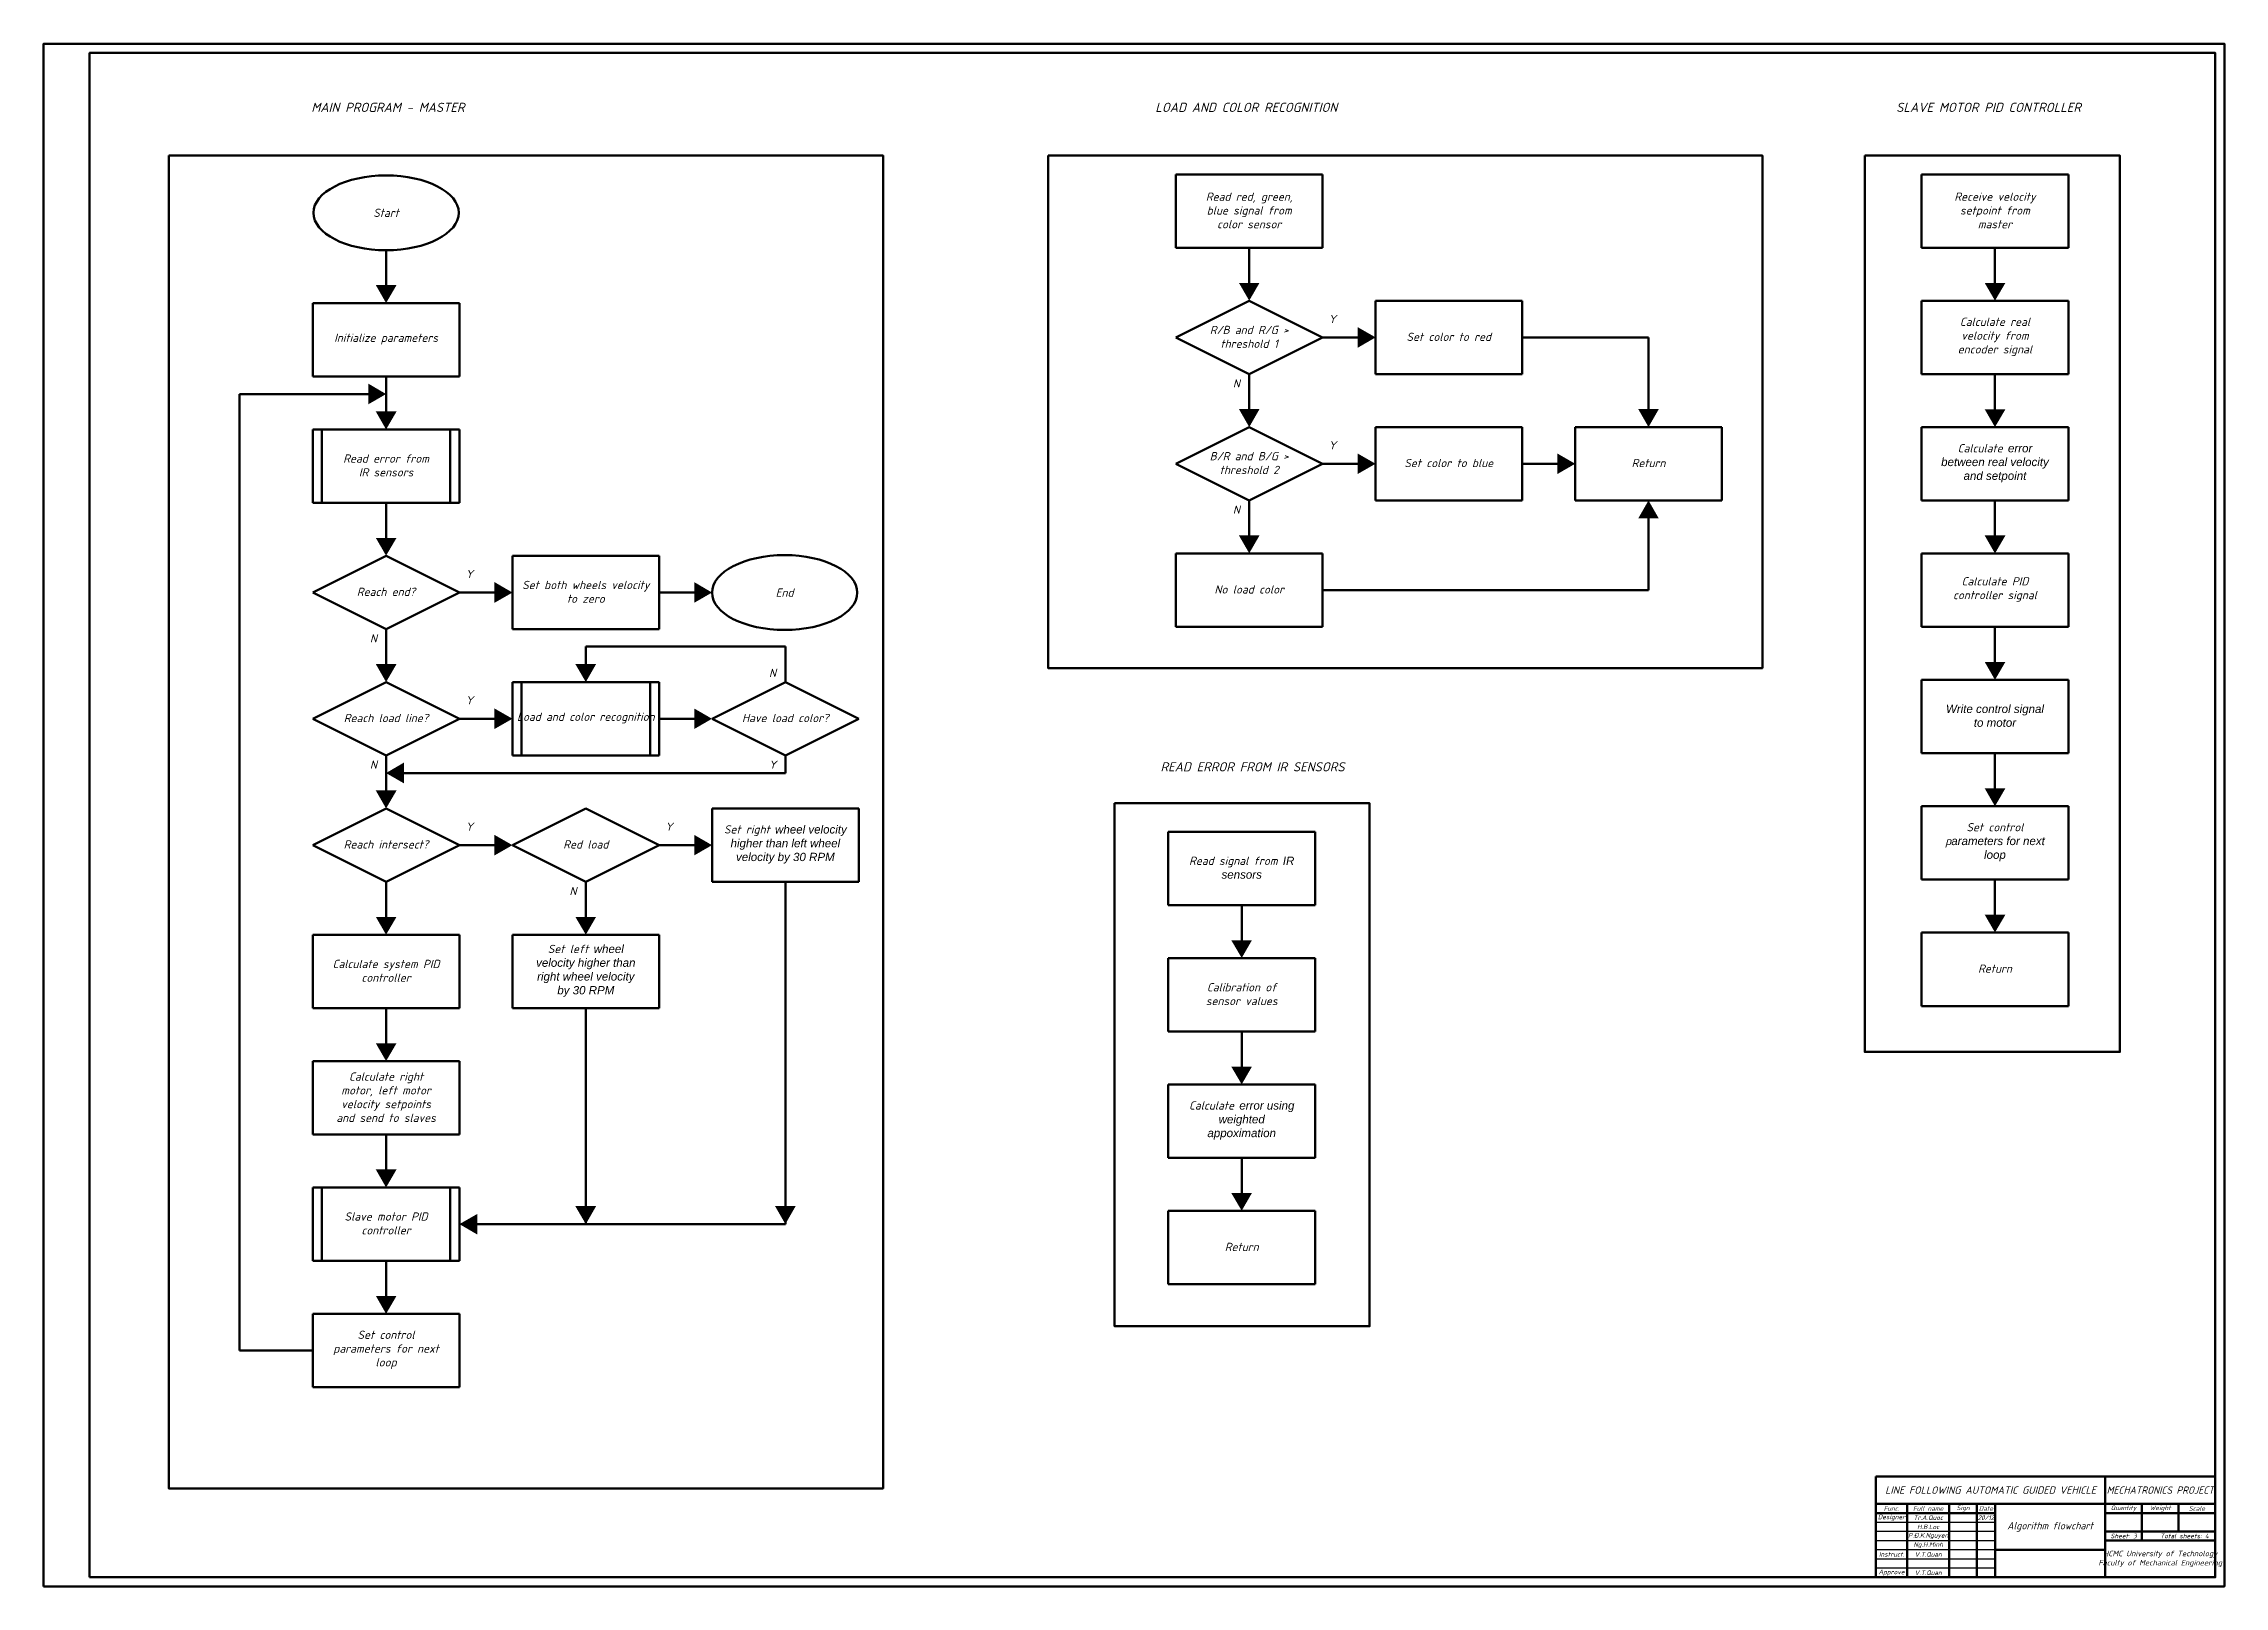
# Model space of a CAD drawing. Header units: millimetres. Extents: x -455 to 3881, y -6720 to -2691.
# Drawn here: x 1608 to 2797, y -3552 to -2711 of the extents above; entities that cross this region are included whole.
import ezdxf

# ---------------------------------------------------------------- set-up
doc = ezdxf.new("R2010")
doc.units = ezdxf.units.MM
doc.header["$LTSCALE"] = 3
for name, color, linetype, lineweight in [('AM_0', 7, 'Continuous', 50), ('Basic', 7, 'Continuous', 50), ('Thin', 3, 'Continuous', 25)]:
    doc.layers.add(name, color=color, linetype=linetype, lineweight=lineweight)
doc.styles.get("Standard").update_dxf_attribs({"font": 'isocpeui.ttf'})

msp = doc.modelspace()

# ---------------------------------------------------------------- texts
at = {"layer": 'AM_0', "char_height": 5, "attachment_point": 1}
for s, insert in [('\\pxqc;MAIN PROGRAM - MASTER', (1744.6, -2743.3)), ('\\pxqc;LOAD AND COLOR RECOGNITION', (2212.6, -2743.3)), ('\\pxqc;SLAVE MOTOR PID CONTROLLER', (2617.3, -2743.3)), ('\\pxqc;READ ERROR FROM IR SENSORS', (2216, -3102.8))]:
    msp.add_mtext_dynamic_manual_height_columns(s, width=103.008, gutter_width=12.5, heights=[0], dxfattribs=dict(at, insert=insert))
at = {"layer": 'AM_0', "char_height": 4.5, "attachment_point": 5}
for s, insert, width in [('Read red, green, blue signal from color sensor', (2265.7, -2802), 59.106), ('Receive velocity setpoint from master', (2672.3, -2802), 59.106), ('R/B and R/G > threshold 1', (2265.7, -2870.9), 50.541), ('Y', (2311, -2861.2), 50.541), ('Calculate real velocity from encoder signal', (2672.3, -2870.9), 59.106), ('Set color to red', (2374.5, -2870.9), 71.865), ('N', (2258.7, -2896.3), 50.541), ('{\\fISOCPEUR|b0|i1|c238|p34;Read \\fISOCPEUR|b0|i1|c0|p34;error from IR sensors}', (1795.1, -2941), 50.541), ('B/R and B/G > threshold 2', (2265.7, -2939.7), 50.541), ('Y', (2311, -2930), 50.541), ('{\\fISOCPEUR|b0|i1|c238|p34;Calculate \\fArial|b0|i1|c0|p34;error between real velocity and setpoint}', (2672.3, -2939.8), 59.106), ('Set color to blue', (2374.5, -2939.7), 71.865), ('Return', (2483.4, -2939.7), 71.865), ('N', (2258.7, -2965.1), 50.541), ('{\\fISOCPEUR|b0|i1|c238|p34;Reach end?}', (1795.1, -3009.9), 50.541), ('Y', (1840.5, -3000.2), 50.541), ('{\\fISOCPEUR|b0|i1|c238|p34;Set both \\fISOCPEUR|b0|i1|c0|p34;wheels velocity to zero}', (1904, -3009.9), 71.865), ('No load color', (2265.7, -3008.6), 59.106), ('{\\fISOCPEUR|b0|i1|c238|p34;Calculate }PID controller signal', (2672.3, -3008.6), 59.106), ('N', (1788.2, -3035.3), 50.541), ('N', (2005.8, -3054.1), 50.541), ('Y', (1840.5, -3069), 50.541), ('{\\fISOCPEUR|b0|i1|c238|p34;Reach load line?}', (1795.1, -3078.7), 50.541), ('Load and color recognition', (1904, -3078.7), 71.865), ('Have load color? ', (2012.8, -3078.7), 50.541), ('{\\fArial|b0|i1|c0|p34;Write control signal to motor}', (2672.3, -3077.5), 59.106), ('N', (1788.2, -3104.1), 50.541), ('Y', (2005.8, -3104.1), 50.541), ('Y', (1840.5, -3137.9), 50.541), ('Y', (1949.3, -3137.9), 50.541), ('Set right {\\fArial|b0|i1|c0|p34;wheel velocity higher than left wheel velocity by 30 RPM}', (2012.8, -3147.6), 71.865), ('Set control p{\\fArial|b0|i1|c0|p34;arameters for next loop}', (2672.3, -3146.4), 59.106), ('Reach intersect?', (1795.1, -3147.6), 50.541), ('Red load', (1904, -3147.6), 50.541), ('Read signal from {\\fArial|b0|i1|c0|p34;IR sensors}', (2261.6, -3160.3), 59.106), ('N', (1897, -3173), 50.541), ('Set left {\\fArial|b0|i1|c0|p34;wheel velocity higher than right wheel velocity by 30 RPM}', (1904, -3216.5), 59.106), ('Calculate system PID controller ', (1795.1, -3216.5), 59.106), ('Return', (2672.3, -3215.3), 59.106), ('Calibration of sensor values', (2261.6, -3229.2), 59.106), ('{\\fISOCPEUR|b0|i1|c238|p34;Calculate right motor, left m\\fISOCPEUR|b0|i1|c0|p34;otor velocity setpoints and send to slaves}', (1795.1, -3285.4), 59.106), ('Calculate {\\fArial|b0|i1|c0|p34;error using weighted appoximation}', (2261.6, -3298.1), 59.106), ('{\\fISOCPEUR|b0|i1|c238|p34;Slave motor PID controller}', (1795.1, -3354.2), 70.01), ('Return', (2261.6, -3367), 59.106), ('{\\fISOCPEUR|b0|i1|c238|p34;Set control p\\fISOCPEUR|b0|i1|c0|p34;arameters for next loop}', (1795.1, -3423.1), 59.106)]:
    msp.add_mtext(s, dxfattribs=dict(at, insert=insert, width=width))
for s, insert in [('Start', (1795.1, -2803.3)), ('{\\fISOCPEUR|b0|i1|c238|p34;Initialize p\\fISOCPEUR|b0|i1|c0|p34;arameters}', (1795.1, -2872.1)), ('{\\fISOCPEUR|b0|i1|c238|p34;End}', (2012.4, -3010.3))]:
    msp.add_mtext(s, dxfattribs=dict(at, insert=insert))
at = {"layer": 'Basic', "attachment_point": 4}
for s, insert, char_height, width in [('\\pxqc;LINE FOLLOWING AUTOMATIC GUIDED VEHICLE', (2607.4, -3499.6), 4, 125), ('\\pxqc;{\\fTCVN 7284|b0|i1|c0|p34;MECHATRONICS PROJECT}', (2732.4, -3499.6), 4, 60), ('\\pxqc;{\\fTCVN 7284|b0|i1|c0|p34;Designer}', (2607.4, -3514.6), 2.5, 17), ('\\pxqc;{\\fTCVN 7284|b0|i1|c0|p34;Func.}', (2607.4, -3509.6), 2.5, 17), ('\\pxqc;{\\fTCVN 7284|b0|i1|c0|p34;Full name}', (2624.4, -3509.6), 2.5, 23), ('\\pxqc;Tr.A.Quoc', (2624.4, -3514.6), 2.5, 23), ('\\pxqc;{\\fTCVN 7284|b0|i1|c0|p34;H.B.Loc}', (2624.4, -3519.6), 2.5, 23), ('\\pxqc;{\\fTCVN 7284|b0|i1|c0|p34;Sign}', (2647.4, -3509.6), 2.5, 15), ('\\A1;\\pxqc;20/12', (2662.4, -3514.6), 2.5, 10), ('\\pxqc;{\\fTCVN 7284|b0|i1|c0|p34;Date}', (2662.4, -3509.6), 2.5, 10), ('\\pxqc;{\\fTCVN 7284|b0|i1|c0|p34;Algorithm flowchart}', (2672.4, -3519.6), 4, 60), ('\\pxqc;{\\fTCVN 7284|b0|i1|c0|p34;Quantity}', (2732.4, -3509.6), 2.5, 20), ('\\pxqc;{\\fTCVN 7284|b0|i1|c0|p34;Weight}', (2752.4, -3509.6), 2.5, 20), ('\\pxqc;{\\fTCVN 7284|b0|i1|c0|p34;Scale}', (2772.4, -3509.6), 2.5, 20), ('\\pxqc;P.Đ.K.Nguyen', (2624.4, -3524.6), 2.5, 23), ('\\pxqc;{\\fTCVN 7284|b0|i1|c0|p34;Ng.H.Minh}', (2624.4, -3529.6), 2.5, 23), ('\\pxqc;{\\fTCVN 7284|b0|i1|c0|p34;Sheet: 3}', (2732.4, -3524.6), 2.5, 20), ('\\pxql;{\\fTCVN 7284|b0|i1|c0|p34;^ITotal sheets: 4}', (2752.4, -3524.6), 2.5, 40), ('\\pxqc;Instruct.', (2607.4, -3534.6), 2.5, 17), ('\\pxqc;{\\fTCVN 7284|b0|i1|c0|p34;Approve}', (2607.4, -3544.6), 2.5, 17), ('\\pxqc;{\\fTCVN 7284|b0|i1|c0|p34;V.T.Quan}', (2624.4, -3534.6), 2.5, 23), ('\\pxqc;{\\fTCVN 7284|b0|i1|c0|p34;HCMC University of Technology^JFaculty of Mechanical Engineering}', (2732.4, -3537.1), 3, 60), ('\\pxqc;{\\fTCVN 7284|b0|i1|c0|p34;V.T.Quan}', (2624.4, -3544.6), 2.5, 23)]:
    msp.add_mtext(s, dxfattribs=dict(at, insert=insert, char_height=char_height, width=width))

# ---------------------------------------------------------------- hatches: boundary and pattern name
at = {"layer": 'AM_0'}
h = msp.add_hatch(color=256, dxfattribs=at)
h.dxf.hatch_style = 1
h.paths.add_polyline_path([(2265.7, -2841.5), (2260.1, -2841.5), (2265.7, -2851.2)])
h.paths.add_polyline_path([(2271.3, -2841.5), (2265.7, -2841.5), (2265.7, -2851.2)])
h = msp.add_hatch(color=256, dxfattribs=at)
h.dxf.hatch_style = 1
h.paths.add_polyline_path([(2672.3, -2841.5), (2666.7, -2841.5), (2672.3, -2851.2)])
h.paths.add_polyline_path([(2678, -2841.5), (2672.3, -2841.5), (2672.3, -2851.2)])
h = msp.add_hatch(color=256, dxfattribs=at)
h.dxf.hatch_style = 1
h.paths.add_polyline_path([(1795.1, -2842.7), (1789.5, -2842.7), (1795.1, -2852.5)])
h.paths.add_polyline_path([(1800.8, -2842.7), (1795.1, -2842.7), (1795.1, -2852.5)])
h = msp.add_hatch(color=256, dxfattribs=at)
h.dxf.hatch_style = 1
h.paths.add_polyline_path([(2324.8, -2871.2), (2324.8, -2876.9), (2334.6, -2871.2)])
h.paths.add_polyline_path([(2324.8, -2865.6), (2324.8, -2871.2), (2334.6, -2871.2)])
h = msp.add_hatch(color=256, dxfattribs=at)
h.dxf.hatch_style = 1
h.paths.add_polyline_path([(1785.4, -2902.1), (1785.4, -2907.7), (1795.1, -2902.1)])
h.paths.add_polyline_path([(1785.4, -2896.4), (1785.4, -2902.1), (1795.1, -2902.1)])
h = msp.add_hatch(color=256, dxfattribs=at)
h.dxf.hatch_style = 1
h.paths.add_polyline_path([(1795.1, -2911.6), (1789.5, -2911.6), (1795.1, -2921.4)])
h.paths.add_polyline_path([(1800.8, -2911.6), (1795.1, -2911.6), (1795.1, -2921.4)])
h = msp.add_hatch(color=256, dxfattribs=at)
h.dxf.hatch_style = 1
h.paths.add_polyline_path([(2265.7, -2910.3), (2260.1, -2910.3), (2265.7, -2920.1)])
h.paths.add_polyline_path([(2271.3, -2910.3), (2265.7, -2910.3), (2265.7, -2920.1)])
h = msp.add_hatch(color=256, dxfattribs=at)
h.dxf.hatch_style = 1
h.paths.add_polyline_path([(2483.4, -2910.3), (2477.8, -2910.3), (2483.4, -2920.1)])
h.paths.add_polyline_path([(2489, -2910.3), (2483.4, -2910.3), (2483.4, -2920.1)])
h = msp.add_hatch(color=256, dxfattribs=at)
h.dxf.hatch_style = 1
h.paths.add_polyline_path([(2672.3, -2910.4), (2666.7, -2910.4), (2672.3, -2920.1)])
h.paths.add_polyline_path([(2678, -2910.4), (2672.3, -2910.4), (2672.3, -2920.1)])
h = msp.add_hatch(color=256, dxfattribs=at)
h.dxf.hatch_style = 1
h.paths.add_polyline_path([(2324.8, -2940.1), (2324.8, -2945.7), (2334.6, -2940.1)])
h.paths.add_polyline_path([(2324.8, -2934.5), (2324.8, -2940.1), (2334.6, -2940.1)])
h = msp.add_hatch(color=256, dxfattribs=at)
h.dxf.hatch_style = 1
h.paths.add_polyline_path([(2433.7, -2940.1), (2433.7, -2945.7), (2443.4, -2940.1)])
h.paths.add_polyline_path([(2433.7, -2934.5), (2433.7, -2940.1), (2443.4, -2940.1)])
h = msp.add_hatch(color=256, dxfattribs=at)
h.dxf.hatch_style = 1
h.paths.add_polyline_path([(2483.4, -2969.9), (2477.8, -2969.9), (2483.4, -2960.1)])
h.paths.add_polyline_path([(2489, -2969.9), (2483.4, -2969.9), (2483.4, -2960.1)])
h = msp.add_hatch(color=256, dxfattribs=at)
h.dxf.hatch_style = 1
h.paths.add_polyline_path([(1795.1, -2980.5), (1789.5, -2980.5), (1795.1, -2990.2)])
h.paths.add_polyline_path([(1800.8, -2980.5), (1795.1, -2980.5), (1795.1, -2990.2)])
h = msp.add_hatch(color=256, dxfattribs=at)
h.dxf.hatch_style = 1
h.paths.add_polyline_path([(2265.7, -2979.2), (2260.1, -2979.2), (2265.7, -2988.9)])
h.paths.add_polyline_path([(2271.3, -2979.2), (2265.7, -2979.2), (2265.7, -2988.9)])
h = msp.add_hatch(color=256, dxfattribs=at)
h.dxf.hatch_style = 1
h.paths.add_polyline_path([(2672.3, -2979.2), (2666.7, -2979.2), (2672.3, -2989)])
h.paths.add_polyline_path([(2678, -2979.2), (2672.3, -2979.2), (2672.3, -2989)])
h = msp.add_hatch(color=256, dxfattribs=at)
h.dxf.hatch_style = 1
h.paths.add_polyline_path([(1854.2, -3010.3), (1854.2, -3015.9), (1864, -3010.3)])
h.paths.add_polyline_path([(1854.2, -3004.6), (1854.2, -3010.3), (1864, -3010.3)])
h = msp.add_hatch(color=256, dxfattribs=at)
h.dxf.hatch_style = 1
h.paths.add_polyline_path([(1963.1, -3010.3), (1963.1, -3015.9), (1972.8, -3010.3)])
h.paths.add_polyline_path([(1963.1, -3004.6), (1963.1, -3010.3), (1972.8, -3010.3)])
h = msp.add_hatch(color=256, dxfattribs=at)
h.dxf.hatch_style = 1
h.paths.add_polyline_path([(1795.1, -3049.3), (1789.5, -3049.3), (1795.1, -3059.1)])
h.paths.add_polyline_path([(1800.8, -3049.3), (1795.1, -3049.3), (1795.1, -3059.1)])
h = msp.add_hatch(color=256, dxfattribs=at)
h.dxf.hatch_style = 1
h.paths.add_polyline_path([(1904, -3049.3), (1898.3, -3049.3), (1904, -3059.1)])
h.paths.add_polyline_path([(1909.6, -3049.3), (1904, -3049.3), (1904, -3059.1)])
h = msp.add_hatch(color=256, dxfattribs=at)
h.dxf.hatch_style = 1
h.paths.add_polyline_path([(2672.3, -3048.1), (2666.7, -3048.1), (2672.3, -3057.9)])
h.paths.add_polyline_path([(2678, -3048.1), (2672.3, -3048.1), (2672.3, -3057.9)])
h = msp.add_hatch(color=256, dxfattribs=at)
h.dxf.hatch_style = 1
h.paths.add_polyline_path([(1854.2, -3079.1), (1854.2, -3084.7), (1864, -3079.1)])
h.paths.add_polyline_path([(1854.2, -3073.5), (1854.2, -3079.1), (1864, -3079.1)])
h = msp.add_hatch(color=256, dxfattribs=at)
h.dxf.hatch_style = 1
h.paths.add_polyline_path([(1963.1, -3079.1), (1963.1, -3084.7), (1972.8, -3079.1)])
h.paths.add_polyline_path([(1963.1, -3073.5), (1963.1, -3079.1), (1972.8, -3079.1)])
h = msp.add_hatch(color=256, dxfattribs=at)
h.dxf.hatch_style = 1
h.paths.add_polyline_path([(1804.8, -3108.7), (1804.8, -3103), (1795.1, -3108.7)])
h.paths.add_polyline_path([(1804.8, -3114.3), (1804.8, -3108.7), (1795.1, -3108.7)])
h = msp.add_hatch(color=256, dxfattribs=at)
h.dxf.hatch_style = 1
h.paths.add_polyline_path([(1795.1, -3118.2), (1789.5, -3118.2), (1795.1, -3128)])
h.paths.add_polyline_path([(1800.8, -3118.2), (1795.1, -3118.2), (1795.1, -3128)])
h = msp.add_hatch(color=256, dxfattribs=at)
h.dxf.hatch_style = 1
h.paths.add_polyline_path([(2672.3, -3117), (2666.7, -3117), (2672.3, -3126.8)])
h.paths.add_polyline_path([(2678, -3117), (2672.3, -3117), (2672.3, -3126.8)])
h = msp.add_hatch(color=256, dxfattribs=at)
h.dxf.hatch_style = 1
h.paths.add_polyline_path([(1854.2, -3148), (1854.2, -3153.6), (1864, -3148)])
h.paths.add_polyline_path([(1854.2, -3142.4), (1854.2, -3148), (1864, -3148)])
h = msp.add_hatch(color=256, dxfattribs=at)
h.dxf.hatch_style = 1
h.paths.add_polyline_path([(1963.1, -3148), (1963.1, -3153.6), (1972.8, -3148)])
h.paths.add_polyline_path([(1963.1, -3142.4), (1963.1, -3148), (1972.8, -3148)])
h = msp.add_hatch(color=256, dxfattribs=at)
h.dxf.hatch_style = 1
h.paths.add_polyline_path([(2672.3, -3185.9), (2666.7, -3185.9), (2672.3, -3195.6)])
h.paths.add_polyline_path([(2678, -3185.9), (2672.3, -3185.9), (2672.3, -3195.6)])
h = msp.add_hatch(color=256, dxfattribs=at)
h.dxf.hatch_style = 1
h.paths.add_polyline_path([(1795.1, -3187.1), (1789.5, -3187.1), (1795.1, -3196.8)])
h.paths.add_polyline_path([(1800.8, -3187.1), (1795.1, -3187.1), (1795.1, -3196.8)])
h = msp.add_hatch(color=256, dxfattribs=at)
h.dxf.hatch_style = 1
h.paths.add_polyline_path([(1904, -3187.1), (1898.3, -3187.1), (1904, -3196.8)])
h.paths.add_polyline_path([(1909.6, -3187.1), (1904, -3187.1), (1904, -3196.8)])
h = msp.add_hatch(color=256, dxfattribs=at)
h.dxf.hatch_style = 1
h.paths.add_polyline_path([(2261.6, -3199.8), (2255.9, -3199.8), (2261.6, -3209.5)])
h.paths.add_polyline_path([(2267.2, -3199.8), (2261.6, -3199.8), (2261.6, -3209.5)])
h = msp.add_hatch(color=256, dxfattribs=at)
h.dxf.hatch_style = 1
h.paths.add_polyline_path([(1795.1, -3256), (1789.5, -3256), (1795.1, -3265.7)])
h.paths.add_polyline_path([(1800.8, -3256), (1795.1, -3256), (1795.1, -3265.7)])
h = msp.add_hatch(color=256, dxfattribs=at)
h.dxf.hatch_style = 1
h.paths.add_polyline_path([(2261.6, -3268.7), (2255.9, -3268.7), (2261.6, -3278.4)])
h.paths.add_polyline_path([(2267.2, -3268.7), (2261.6, -3268.7), (2261.6, -3278.4)])
h = msp.add_hatch(color=256, dxfattribs=at)
h.dxf.hatch_style = 1
h.paths.add_polyline_path([(1795.1, -3324.8), (1789.5, -3324.8), (1795.1, -3334.6)])
h.paths.add_polyline_path([(1800.8, -3324.8), (1795.1, -3324.8), (1795.1, -3334.6)])
h = msp.add_hatch(color=256, dxfattribs=at)
h.dxf.hatch_style = 1
h.paths.add_polyline_path([(2261.6, -3337.6), (2255.9, -3337.6), (2261.6, -3347.3)])
h.paths.add_polyline_path([(2267.2, -3337.6), (2261.6, -3337.6), (2261.6, -3347.3)])
h = msp.add_hatch(color=256, dxfattribs=at)
h.dxf.hatch_style = 1
h.paths.add_polyline_path([(1844.9, -3354.6), (1844.9, -3349), (1835.1, -3354.6)])
h.paths.add_polyline_path([(1844.9, -3360.3), (1844.9, -3354.6), (1835.1, -3354.6)])
h = msp.add_hatch(color=256, dxfattribs=at)
h.dxf.hatch_style = 1
h.paths.add_polyline_path([(1904, -3344.8), (1898.3, -3344.8), (1904, -3354.6)])
h.paths.add_polyline_path([(1909.6, -3344.8), (1904, -3344.8), (1904, -3354.6)])
h = msp.add_hatch(color=256, dxfattribs=at)
h.dxf.hatch_style = 1
h.paths.add_polyline_path([(2012.8, -3344.8), (2007.2, -3344.8), (2012.8, -3354.6)])
h.paths.add_polyline_path([(2018.4, -3344.8), (2012.8, -3344.8), (2012.8, -3354.6)])
h = msp.add_hatch(color=256, dxfattribs=at)
h.dxf.hatch_style = 1
h.paths.add_polyline_path([(1795.1, -3393.7), (1789.5, -3393.7), (1795.1, -3403.5)])
h.paths.add_polyline_path([(1800.8, -3393.7), (1795.1, -3393.7), (1795.1, -3403.5)])

# ---------------------------------------------------------------- linework, layer by layer
for p, q in [((2225.7, -2782.4), (2305.7, -2782.4)), ((2225.7, -2782.4), (2225.7, -2822.4)), ((2305.7, -2782.4), (2305.7, -2822.4)), ((2632.3, -2782.4), (2712.3, -2782.4)), ((2632.3, -2782.4), (2632.3, -2822.4)), ((2712.3, -2782.4), (2712.3, -2822.4)), ((1795.1, -2842.7), (1795.1, -2823.6)), ((2305.7, -2822.4), (2225.7, -2822.4)), ((2265.7, -2841.5), (2265.7, -2822.4)), ((2712.3, -2822.4), (2632.3, -2822.4)), ((2672.3, -2841.5), (2672.3, -2822.4)), ((1755.1, -2852.5), (1835.1, -2852.5)), ((1755.1, -2852.5), (1755.1, -2892.5)), ((1835.1, -2852.5), (1835.1, -2892.5)), ((2225.7, -2871.2), (2265.7, -2851.2)), ((2265.7, -2851.2), (2305.7, -2871.2)), ((2334.5, -2851.2), (2414.5, -2851.2)), ((2334.5, -2851.2), (2334.5, -2891.2)), ((2414.5, -2851.2), (2414.5, -2891.2)), ((2632.3, -2851.3), (2712.3, -2851.3)), ((2632.3, -2851.3), (2632.3, -2891.3)), ((2712.3, -2851.3), (2712.3, -2891.3)), ((2265.7, -2891.2), (2225.7, -2871.2)), ((2305.7, -2871.2), (2265.7, -2891.2)), ((2324.8, -2871.2), (2305.7, -2871.2)), ((2483.4, -2871.2), (2414.5, -2871.2)), ((2483.4, -2910.3), (2483.4, -2871.2)), ((1835.1, -2892.5), (1755.1, -2892.5)), ((1795.1, -2911.6), (1795.1, -2892.5)), ((2265.7, -2910.3), (2265.7, -2891.2)), ((2414.5, -2891.2), (2334.5, -2891.2)), ((2712.3, -2891.3), (2632.3, -2891.3)), ((2672.3, -2910.4), (2672.3, -2891.3)), ((1715.1, -3423.5), (1715.1, -2902.1)), ((1785.4, -2902.1), (1715.1, -2902.1)), ((1755.1, -2921.4), (1835.1, -2921.4)), ((1755.1, -2921.4), (1755.1, -2961.4)), ((1760.1, -2921.4), (1760.1, -2961.4)), ((1830.1, -2921.4), (1830.1, -2961.4)), ((1835.1, -2921.4), (1835.1, -2961.4)), ((2225.7, -2940.1), (2265.7, -2920.1)), ((2265.7, -2920.1), (2305.7, -2940.1)), ((2334.5, -2920.1), (2414.5, -2920.1)), ((2334.5, -2920.1), (2334.5, -2960.1)), ((2414.5, -2920.1), (2414.5, -2960.1)), ((2443.4, -2920.1), (2523.4, -2920.1)), ((2443.4, -2920.1), (2443.4, -2960.1)), ((2523.4, -2920.1), (2523.4, -2960.1)), ((2632.3, -2920.1), (2712.3, -2920.1)), ((2632.3, -2920.1), (2632.3, -2960.1)), ((2712.3, -2920.1), (2712.3, -2960.1)), ((2265.7, -2960.1), (2225.7, -2940.1)), ((2305.7, -2940.1), (2265.7, -2960.1)), ((2324.8, -2940.1), (2305.7, -2940.1)), ((2433.7, -2940.1), (2414.5, -2940.1)), ((2265.7, -2979.2), (2265.7, -2960.1)), ((2414.5, -2960.1), (2334.5, -2960.1)), ((2523.4, -2960.1), (2443.4, -2960.1)), ((2712.3, -2960.1), (2632.3, -2960.1)), ((2672.3, -2979.2), (2672.3, -2960.1)), ((1835.1, -2961.4), (1755.1, -2961.4)), ((1795.1, -2980.5), (1795.1, -2961.4)), ((2483.4, -2969.9), (2483.4, -3009)), ((1755.1, -3010.3), (1795.1, -2990.3)), ((1795.1, -2990.3), (1835.1, -3010.3)), ((1864, -2990.3), (1944, -2990.3)), ((1864, -2990.3), (1864, -3030.3)), ((1944, -2990.3), (1944, -3030.3)), ((2225.7, -2989), (2305.7, -2989)), ((2225.7, -2989), (2225.7, -3029)), ((2305.7, -2989), (2305.7, -3029)), ((2632.3, -2989), (2712.3, -2989)), ((2632.3, -2989), (2632.3, -3029)), ((2712.3, -2989), (2712.3, -3029)), ((1795.1, -3030.3), (1755.1, -3010.3)), ((1835.1, -3010.3), (1795.1, -3030.3)), ((1854.2, -3010.3), (1835.1, -3010.3)), ((1963.1, -3010.3), (1944, -3010.3)), ((2483.4, -3009), (2305.7, -3009)), ((1795.1, -3049.3), (1795.1, -3030.2)), ((1944, -3030.3), (1864, -3030.3)), ((1904, -3030.3), (1904, -3030.2)), ((2305.7, -3029), (2225.7, -3029)), ((2712.3, -3029), (2632.3, -3029)), ((2672.3, -3048.1), (2672.3, -3029)), ((1904, -3039.8), (2012.8, -3039.8)), ((1904, -3049.3), (1904, -3039.8)), ((2012.8, -3039.8), (2012.8, -3059.1)), ((1755.1, -3079.1), (1795.1, -3059.1)), ((1795.1, -3059.1), (1835.1, -3079.1)), ((1864, -3059.1), (1944, -3059.1)), ((1864, -3059.1), (1864, -3099.1)), ((1869, -3059.1), (1869, -3099.1)), ((1939, -3059.1), (1939, -3099.1)), ((1944, -3059.1), (1944, -3099.1)), ((1972.8, -3079.1), (2012.8, -3059.1)), ((2012.8, -3059.1), (2052.8, -3079.1)), ((2632.3, -3057.9), (2712.3, -3057.9)), ((2632.3, -3057.9), (2632.3, -3097.9)), ((2712.3, -3057.9), (2712.3, -3097.9)), ((1795.1, -3099.1), (1755.1, -3079.1)), ((1835.1, -3079.1), (1795.1, -3099.1)), ((1854.2, -3079.1), (1835.1, -3079.1)), ((1963.1, -3079.1), (1944, -3079.1)), ((2012.8, -3099.1), (1972.8, -3079.1)), ((2052.8, -3079.1), (2012.8, -3099.1)), ((1795.1, -3118.2), (1795.1, -3099.1)), ((1944, -3099.1), (1864, -3099.1)), ((2012.8, -3108.7), (2012.8, -3099.1)), ((2712.3, -3097.9), (2632.3, -3097.9)), ((2672.3, -3117), (2672.3, -3097.9)), ((1804.8, -3108.7), (2012.8, -3108.7)), ((2632.3, -3126.8), (2712.3, -3126.8)), ((2632.3, -3126.8), (2632.3, -3166.8)), ((2712.3, -3126.8), (2712.3, -3166.8)), ((1755.1, -3148), (1795.1, -3128)), ((1795.1, -3128), (1835.1, -3148)), ((1864, -3148), (1904, -3128)), ((1904, -3128), (1944, -3148)), ((1972.8, -3128), (2052.8, -3128)), ((1972.8, -3128), (1972.8, -3168)), ((2052.8, -3128), (2052.8, -3168)), ((1795.1, -3168), (1755.1, -3148)), ((1835.1, -3148), (1795.1, -3168)), ((1854.2, -3148), (1835.1, -3148)), ((1904, -3168), (1864, -3148)), ((1944, -3148), (1904, -3168)), ((1963.1, -3148), (1944, -3148)), ((2221.6, -3140.7), (2301.6, -3140.7)), ((2221.6, -3140.7), (2221.6, -3180.7)), ((2301.6, -3140.7), (2301.6, -3180.7)), ((1795.1, -3187.1), (1795.1, -3168)), ((1904, -3187.1), (1904, -3168)), ((2052.8, -3168), (1972.8, -3168)), ((2012.8, -3168), (2012.8, -3354.6)), ((2712.3, -3166.8), (2632.3, -3166.8)), ((2672.3, -3185.9), (2672.3, -3166.8)), ((2301.6, -3180.7), (2221.6, -3180.7)), ((2261.6, -3199.8), (2261.6, -3180.7)), ((1755.1, -3196.9), (1835.1, -3196.9)), ((1755.1, -3196.9), (1755.1, -3236.9)), ((1835.1, -3196.9), (1835.1, -3236.9)), ((1864, -3196.9), (1944, -3196.9)), ((1864, -3196.9), (1864, -3236.9)), ((1944, -3196.9), (1944, -3236.9)), ((2632.3, -3195.7), (2712.3, -3195.7)), ((2632.3, -3195.7), (2632.3, -3235.7)), ((2712.3, -3195.7), (2712.3, -3235.7)), ((2221.6, -3209.6), (2301.6, -3209.6)), ((2221.6, -3209.6), (2221.6, -3249.6)), ((2301.6, -3209.6), (2301.6, -3249.6)), ((1835.1, -3236.9), (1755.1, -3236.9)), ((1795.1, -3256), (1795.1, -3236.9)), ((1944, -3236.9), (1864, -3236.9)), ((1904, -3354.6), (1904, -3236.9)), ((2712.3, -3235.7), (2632.3, -3235.7)), ((2301.6, -3249.6), (2221.6, -3249.6)), ((2261.6, -3268.7), (2261.6, -3249.6)), ((1755.1, -3265.7), (1835.1, -3265.7)), ((1755.1, -3265.7), (1755.1, -3305.7)), ((1835.1, -3265.7), (1835.1, -3305.7)), ((2221.6, -3278.5), (2301.6, -3278.5)), ((2221.6, -3278.5), (2221.6, -3318.5)), ((2301.6, -3278.5), (2301.6, -3318.5)), ((1835.1, -3305.7), (1755.1, -3305.7)), ((1795.1, -3324.8), (1795.1, -3305.7)), ((2301.6, -3318.5), (2221.6, -3318.5)), ((2261.6, -3337.6), (2261.6, -3318.5)), ((1755.1, -3334.6), (1835.1, -3334.6)), ((1755.1, -3334.6), (1755.1, -3374.6)), ((1760.1, -3334.6), (1760.1, -3374.6)), ((1830.1, -3334.6), (1830.1, -3374.6)), ((1835.1, -3334.6), (1835.1, -3374.6)), ((2221.6, -3347.3), (2301.6, -3347.3)), ((2221.6, -3347.3), (2221.6, -3387.3)), ((2301.6, -3347.3), (2301.6, -3387.3)), ((1844.9, -3354.6), (1904, -3354.6)), ((2012.8, -3354.6), (1904, -3354.6)), ((1835.1, -3374.6), (1755.1, -3374.6)), ((1795.1, -3393.7), (1795.1, -3374.6)), ((2301.6, -3387.3), (2221.6, -3387.3)), ((1755.1, -3403.5), (1835.1, -3403.5)), ((1755.1, -3403.5), (1755.1, -3443.5)), ((1835.1, -3403.5), (1835.1, -3443.5)), ((1755.1, -3423.5), (1715.1, -3423.5)), ((1835.1, -3443.5), (1755.1, -3443.5))]:
    msp.add_line(p, q, dxfattribs=at)
at = {"layer": 'AM_0', "lineweight": 50}
for points in [[(1608.4, -3552.1), (2797.4, -3552.1), (2797.4, -2711.1), (1608.4, -2711.1)], [(1633.4, -3547.1), (2792.4, -3547.1), (2792.4, -2716.1), (1633.4, -2716.1)]]:
    msp.add_lwpolyline(points, close=True, dxfattribs=at)
at = {"layer": 'AM_0'}
for points in [[(1676.6, -2772.1), (2066.1, -2772.1), (2066.1, -3498.7), (1676.6, -3498.7)], [(2156, -2772.1), (2545.5, -2772.1), (2545.5, -3051.5), (2156, -3051.5)], [(2601.3, -2772.1), (2740.4, -2772.1), (2740.4, -3260.7), (2601.3, -3260.7)], [(2192.3, -3125.2), (2331.3, -3125.2), (2331.3, -3410.3), (2192.3, -3410.3)]]:
    msp.add_lwpolyline(points, close=True, dxfattribs=at)
for centre in [(1795.1, -2803.3), (2012.4, -3010.3)]:
    msp.add_ellipse(centre, major_axis=(39.6, 0), ratio=0.515005, dxfattribs=at)
at = {"layer": 'Basic'}
for p, q in [((2607.4, -3547.1), (2607.4, -3492.1)), ((2607.4, -3492.1), (2792.4, -3492.1)), ((2732.4, -3492.1), (2732.4, -3547.1)), ((2792.4, -3507.1), (2607.4, -3507.1)), ((2624.4, -3547.1), (2624.4, -3507.1)), ((2647.4, -3547.1), (2647.4, -3507.1)), ((2662.4, -3507.1), (2662.4, -3547.1)), ((2672.4, -3507.1), (2672.4, -3547.1)), ((2752.4, -3507.1), (2752.4, -3527.1)), ((2772.4, -3507.1), (2772.4, -3522.1)), ((2672.4, -3512.1), (2607.4, -3512.1)), ((2792.4, -3512.1), (2732.4, -3512.1)), ((2732.4, -3522.1), (2792.4, -3522.1)), ((2792.4, -3527.1), (2732.4, -3527.1)), ((2732.4, -3532.1), (2672.4, -3532.1))]:
    msp.add_line(p, q, dxfattribs=at)
at = {"layer": 'Thin'}
for p, q in [((2607.4, -3517.1), (2672.4, -3517.1)), ((2672.4, -3522.1), (2607.4, -3522.1)), ((2607.4, -3527.1), (2672.4, -3527.1)), ((2672.4, -3532.1), (2607.4, -3532.1)), ((2607.4, -3537.1), (2672.4, -3537.1)), ((2672.4, -3542.1), (2607.4, -3542.1))]:
    msp.add_line(p, q, dxfattribs=at)

msp.set_redraw_order([(e.dxf.handle, doc.entitydb.next_handle()) for e in msp.query("TEXT MTEXT ATTDEF DIMENSION ARC_DIMENSION")])  # texts and dimensions are drawn at this point

doc.saveas('drawing.dxf')
